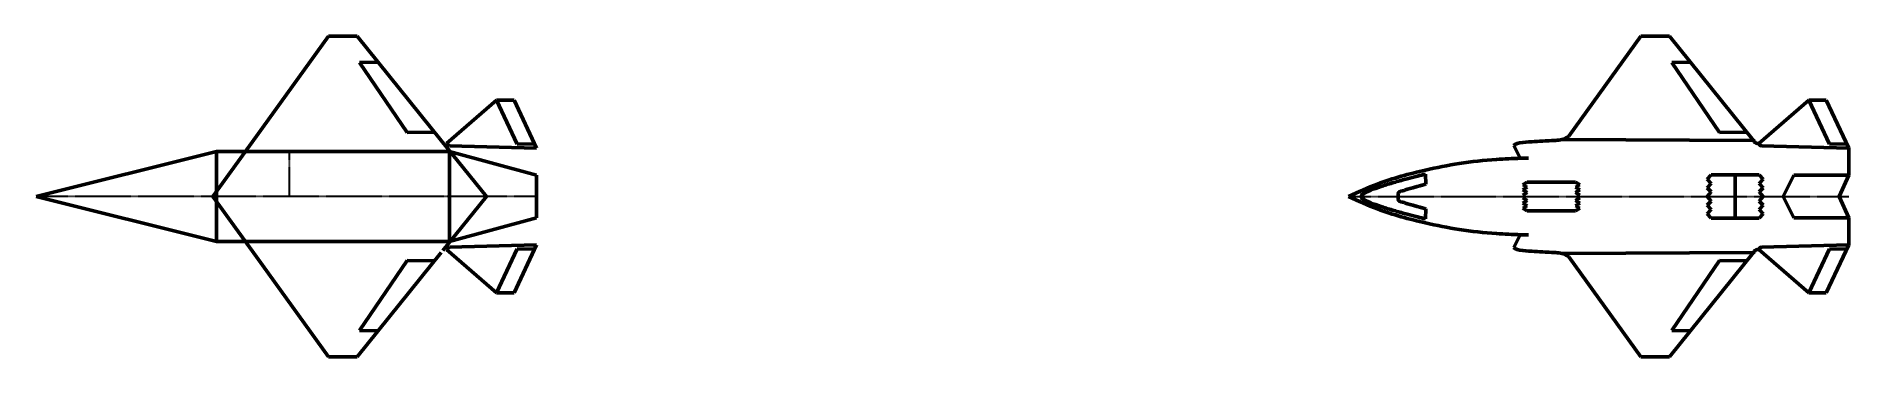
# Model space of a CAD drawing. Header units: millimetres. Extents: x 0 to 1932156, y -475559 to 1027176.
# Drawn here: x 38849 to 78704, y -51992 to -44936 of the extents above; entities that cross this region are included whole.
import ezdxf

# ---------------------------------------------------------------- set-up
doc = ezdxf.new("R2010")
doc.units = ezdxf.units.MM
doc.linetypes.add('CENTER', pattern=[2, 1.25, -0.25, 0.25, -0.25])
doc.layers.add('_axes (Оси)', color=6, linetype='CENTER', lineweight=30)
doc.layers.add('_basic (Основной)', color=4, linetype='Continuous', lineweight=60)

msp = doc.modelspace()

# ---------------------------------------------------------------- linework, layer by layer
at = {"layer": '_axes (Оси)', "transparency": 33554687}
for p, q in [((45370.939, -47474.304), (43446.279, -47474.304)), ((44408.609, -47474.304), (44408.609, -48464.304)), ((49848.755, -48464.304), (38848.676, -48464.304)), ((67704.313, -48464.304), (78704.392, -48464.304))]:
    msp.add_line(p, q, dxfattribs=at)
at = {"layer": '_basic (Основной)', "transparency": 33554687}
for p, q in [((43692.506, -47132.725), (45275.89, -44936.175)), ((45275.89, -44936.175), (45907.941, -44936.175)), ((45591.915, -44936.175), (45275.89, -44936.175)), ((45907.941, -44936.175), (47754.19, -47230.983)), ((72548.143, -47132.725), (74131.526, -44936.175)), ((74131.526, -44936.175), (74763.577, -44936.175)), ((74763.577, -44936.175), (76609.827, -47230.983)), ((45955.243, -45512.608), (46367.46, -45507.337)), ((47007.754, -47052.94), (45955.243, -45512.608)), ((74810.88, -45512.608), (75223.096, -45507.337)), ((75863.391, -47052.94), (74810.88, -45512.608)), ((47873.059, -47300.254), (48970.343, -46341.939)), ((48970.343, -46341.939), (49355.807, -46341.939)), ((48970.343, -46341.939), (49424.505, -47314.043)), ((49163.075, -46341.939), (48970.343, -46341.939)), ((49355.807, -46341.939), (49848.755, -47403.111)), ((76728.696, -47300.254), (77825.98, -46341.939)), ((77825.98, -46341.939), (78211.444, -46341.939)), ((77825.98, -46341.939), (78280.142, -47314.043)), ((78211.444, -46341.939), (78704.392, -47403.111)), ((43692.506, -47132.725), (42732.638, -48464.304)), ((47007.754, -47052.94), (47605.671, -47046.38)), ((47754.19, -47230.983), (48746.437, -48464.304)), ((47873.059, -47300.254), (47932.472, -47346.16)), ((49848.755, -47403.111), (47932.472, -47346.16)), ((49424.505, -47314.043), (49803.798, -47306.332)), ((71337.878, -47341.089), (71476.594, -47622.447)), ((72393.003, -47211.253), (76609.827, -47230.983)), ((75863.391, -47052.94), (76461.308, -47046.38)), ((76788.109, -47346.16), (78704.392, -47403.111)), ((78280.142, -47314.043), (78659.435, -47306.332)), ((78704.392, -47403.111), (78704.392, -47992.947)), ((38848.676, -48464.304), (42809.407, -47474.304)), ((42809.407, -47474.304), (42809.407, -49454.304)), ((42809.407, -47474.304), (47932.472, -47474.304)), ((47932.472, -47474.304), (47932.472, -49454.304)), ((47932.472, -47474.304), (49848.755, -47992.947)), ((49848.755, -47992.947), (49848.755, -48935.661)), ((69399.088, -47972.614), (69404.658, -48192.002)), ((71633.117, -48149.688), (71535.054, -48206.02)), ((71633.117, -48262.352), (71535.054, -48206.02)), ((72692.865, -48149.688), (71633.117, -48149.688)), ((72692.865, -48149.688), (72790.928, -48206.02)), ((72692.865, -48262.352), (72790.928, -48206.02)), ((75594.019, -48080.443), (75680.672, -47985.575)), ((75594.019, -48080.443), (75680.672, -48175.311)), ((75594.019, -48270.178), (75680.672, -48175.311)), ((76735.044, -47985.575), (75680.672, -47985.575)), ((76207.858, -47985.575), (76207.858, -48464.304)), ((76821.696, -48080.443), (76735.044, -47985.575)), ((76821.696, -48080.443), (76735.044, -48175.311)), ((76821.696, -48270.178), (76735.044, -48175.311)), ((77499.553, -47992.947), (77264.145, -48464.304)), ((78704.392, -47992.947), (77499.553, -47992.947)), ((78704.392, -47992.947), (78491.758, -48464.304)), ((38848.676, -48464.304), (42809.407, -49454.304)), ((42732.638, -48464.304), (43692.506, -49795.882)), ((47791.652, -49653.867), (48746.437, -48464.304)), ((71633.117, -48262.352), (71535.054, -48318.684)), ((71633.117, -48375.016), (71535.054, -48318.684)), ((71633.117, -48375.016), (71535.054, -48431.348)), ((71592.424, -48464.304), (71535.054, -48431.348)), ((71592.424, -48464.304), (71535.054, -48497.26)), ((71633.117, -48553.592), (71535.054, -48497.26)), ((71633.117, -48553.592), (71535.054, -48609.924)), ((71633.117, -48666.256), (71535.054, -48609.924)), ((72692.865, -48262.352), (72790.928, -48318.684)), ((72692.865, -48375.016), (72790.928, -48318.684)), ((72692.865, -48375.016), (72790.928, -48431.348)), ((72692.865, -48553.592), (72790.928, -48497.26)), ((72692.865, -48553.592), (72790.928, -48609.924)), ((72692.865, -48666.256), (72790.928, -48609.924)), ((72733.558, -48464.304), (72790.928, -48431.348)), ((72733.558, -48464.304), (72790.928, -48497.26)), ((75593.933, -48464.304), (75680.672, -48365.046)), ((75593.933, -48464.304), (75680.672, -48563.562)), ((75594.019, -48270.178), (75680.672, -48365.046)), ((75594.019, -48658.429), (75680.672, -48563.562)), ((76207.858, -48943.033), (76207.858, -48464.304)), ((76821.696, -48270.178), (76735.044, -48365.046)), ((76821.782, -48464.304), (76735.044, -48365.046)), ((76821.782, -48464.304), (76735.044, -48563.562)), ((76821.696, -48658.429), (76735.044, -48563.562)), ((77499.553, -48935.661), (77264.145, -48464.304)), ((78704.392, -48935.661), (78491.758, -48464.304)), ((47932.472, -49454.304), (49848.755, -48935.661)), ((69399.088, -48955.994), (69404.658, -48736.606)), ((71633.117, -48666.256), (71535.054, -48722.588)), ((71633.117, -48778.92), (71535.054, -48722.588)), ((72692.865, -48778.92), (71633.117, -48778.92)), ((72692.865, -48666.256), (72790.928, -48722.588)), ((72692.865, -48778.92), (72790.928, -48722.588)), ((75594.019, -48658.429), (75680.672, -48753.297)), ((75594.019, -48848.165), (75680.672, -48753.297)), ((75594.019, -48848.165), (75680.672, -48943.033)), ((76735.044, -48943.033), (75680.672, -48943.033)), ((76821.696, -48658.429), (76735.044, -48753.297)), ((76821.696, -48848.165), (76735.044, -48753.297)), ((76821.696, -48848.165), (76735.044, -48943.033)), ((78704.392, -48935.661), (77499.553, -48935.661)), ((78704.392, -49525.497), (78704.392, -48935.661)), ((71337.878, -49587.518), (71476.594, -49306.161)), ((42809.407, -49454.304), (47932.472, -49454.304)), ((43692.506, -49795.882), (45275.89, -51992.433)), ((45907.941, -51992.433), (47754.19, -49697.624)), ((47873.059, -49628.354), (47932.472, -49582.447)), ((47873.059, -49628.354), (48970.343, -50586.669)), ((49848.755, -49525.497), (47932.472, -49582.447)), ((48970.343, -50586.669), (49424.505, -49614.565)), ((49355.807, -50586.669), (49848.755, -49525.497)), ((49424.505, -49614.565), (49803.798, -49622.276)), ((72393.003, -49717.355), (76609.827, -49697.624)), ((72548.143, -49795.882), (74131.526, -51992.433)), ((74763.577, -51992.433), (76609.827, -49697.624)), ((76728.696, -49628.354), (77825.98, -50586.669)), ((76788.109, -49582.447), (78704.392, -49525.497)), ((77825.98, -50586.669), (78280.142, -49614.565)), ((78211.444, -50586.669), (78704.392, -49525.497)), ((78280.142, -49614.565), (78659.435, -49622.276)), ((47007.754, -49875.668), (45955.243, -51416)), ((47007.754, -49875.668), (47605.671, -49882.227)), ((75863.391, -49875.668), (74810.88, -51416)), ((75863.391, -49875.668), (76461.308, -49882.227)), ((48970.343, -50586.669), (49355.807, -50586.669)), ((77825.98, -50586.669), (78211.444, -50586.669)), ((45955.243, -51416), (46367.46, -51421.271)), ((74810.88, -51416), (75223.096, -51421.271)), ((45275.89, -51992.433), (45907.941, -51992.433)), ((74131.526, -51992.433), (74763.577, -51992.433))]:
    msp.add_line(p, q, dxfattribs=at)
for points in [[(71337.878, -47341.089), (71412.013, -47297.443), (71469.386, -47282.85), (71735.563, -47259.895), (71971.304, -47244.26), (72241.468, -47230.709), (72332.222, -47221.328), (72451.134, -47193.184), (72548.143, -47132.725)], [(76609.827, -47230.983), (76634.166, -47260.444), (76665.224, -47288.784), (76728.696, -47300.254)], [(76728.696, -47300.254), (76743.614, -47331.059), (76788.109, -47346.16)], [(67704.313, -48464.304), (68344.827, -48189.568), (69395.834, -47883.854), (70138.072, -47737.318), (70959.44, -47648.507), (71484.122, -47622.208), (71665.044, -47617.278)], [(69399.088, -47972.614), (69220.642, -48013.374), (68993.761, -48074.512), (68736.289, -48145.842), (68473.716, -48227.359), (68241.738, -48306.332), (68047.998, -48395.492), (68005.222, -48421.311), (67991.411, -48435.114), (67982.619, -48464.304)], [(69404.658, -48192.002), (69323.053, -48214.151), (69216.255, -48244.355), (69115.506, -48271.538), (69001.66, -48304.763), (68898.895, -48335.973), (68833.406, -48355.102), (68816.28, -48364.164), (68803.183, -48385.306), (68794.116, -48425.578), (68794.116, -48464.304)], [(67704.313, -48464.304), (68344.827, -48739.039), (69395.834, -49044.754), (70138.072, -49191.289), (70959.44, -49280.101), (71484.122, -49306.399), (71665.044, -49311.33)], [(69399.088, -48955.994), (69220.642, -48915.233), (68993.761, -48854.095), (68736.289, -48782.766), (68473.716, -48701.248), (68241.738, -48622.276), (68047.998, -48533.115), (68005.222, -48507.297), (67991.411, -48493.493), (67982.619, -48464.304)], [(69404.658, -48736.606), (69323.053, -48714.457), (69216.255, -48684.253), (69115.506, -48657.069), (69001.66, -48623.845), (68898.895, -48592.635), (68833.406, -48573.506), (68816.28, -48564.443), (68803.183, -48543.302), (68794.116, -48503.029), (68794.116, -48464.304)], [(71337.878, -49587.518), (71412.013, -49631.165), (71469.386, -49645.757), (71735.563, -49668.712), (71971.304, -49684.347), (72241.468, -49697.899), (72332.222, -49707.28), (72451.134, -49735.423), (72548.143, -49795.882)], [(76609.827, -49697.624), (76634.166, -49668.164), (76665.224, -49639.824), (76728.696, -49628.354)], [(76728.696, -49628.354), (76743.614, -49597.549), (76788.109, -49582.447)]]:
    msp.add_spline(points, degree=3, dxfattribs=at)

doc.saveas('drawing.dxf')
